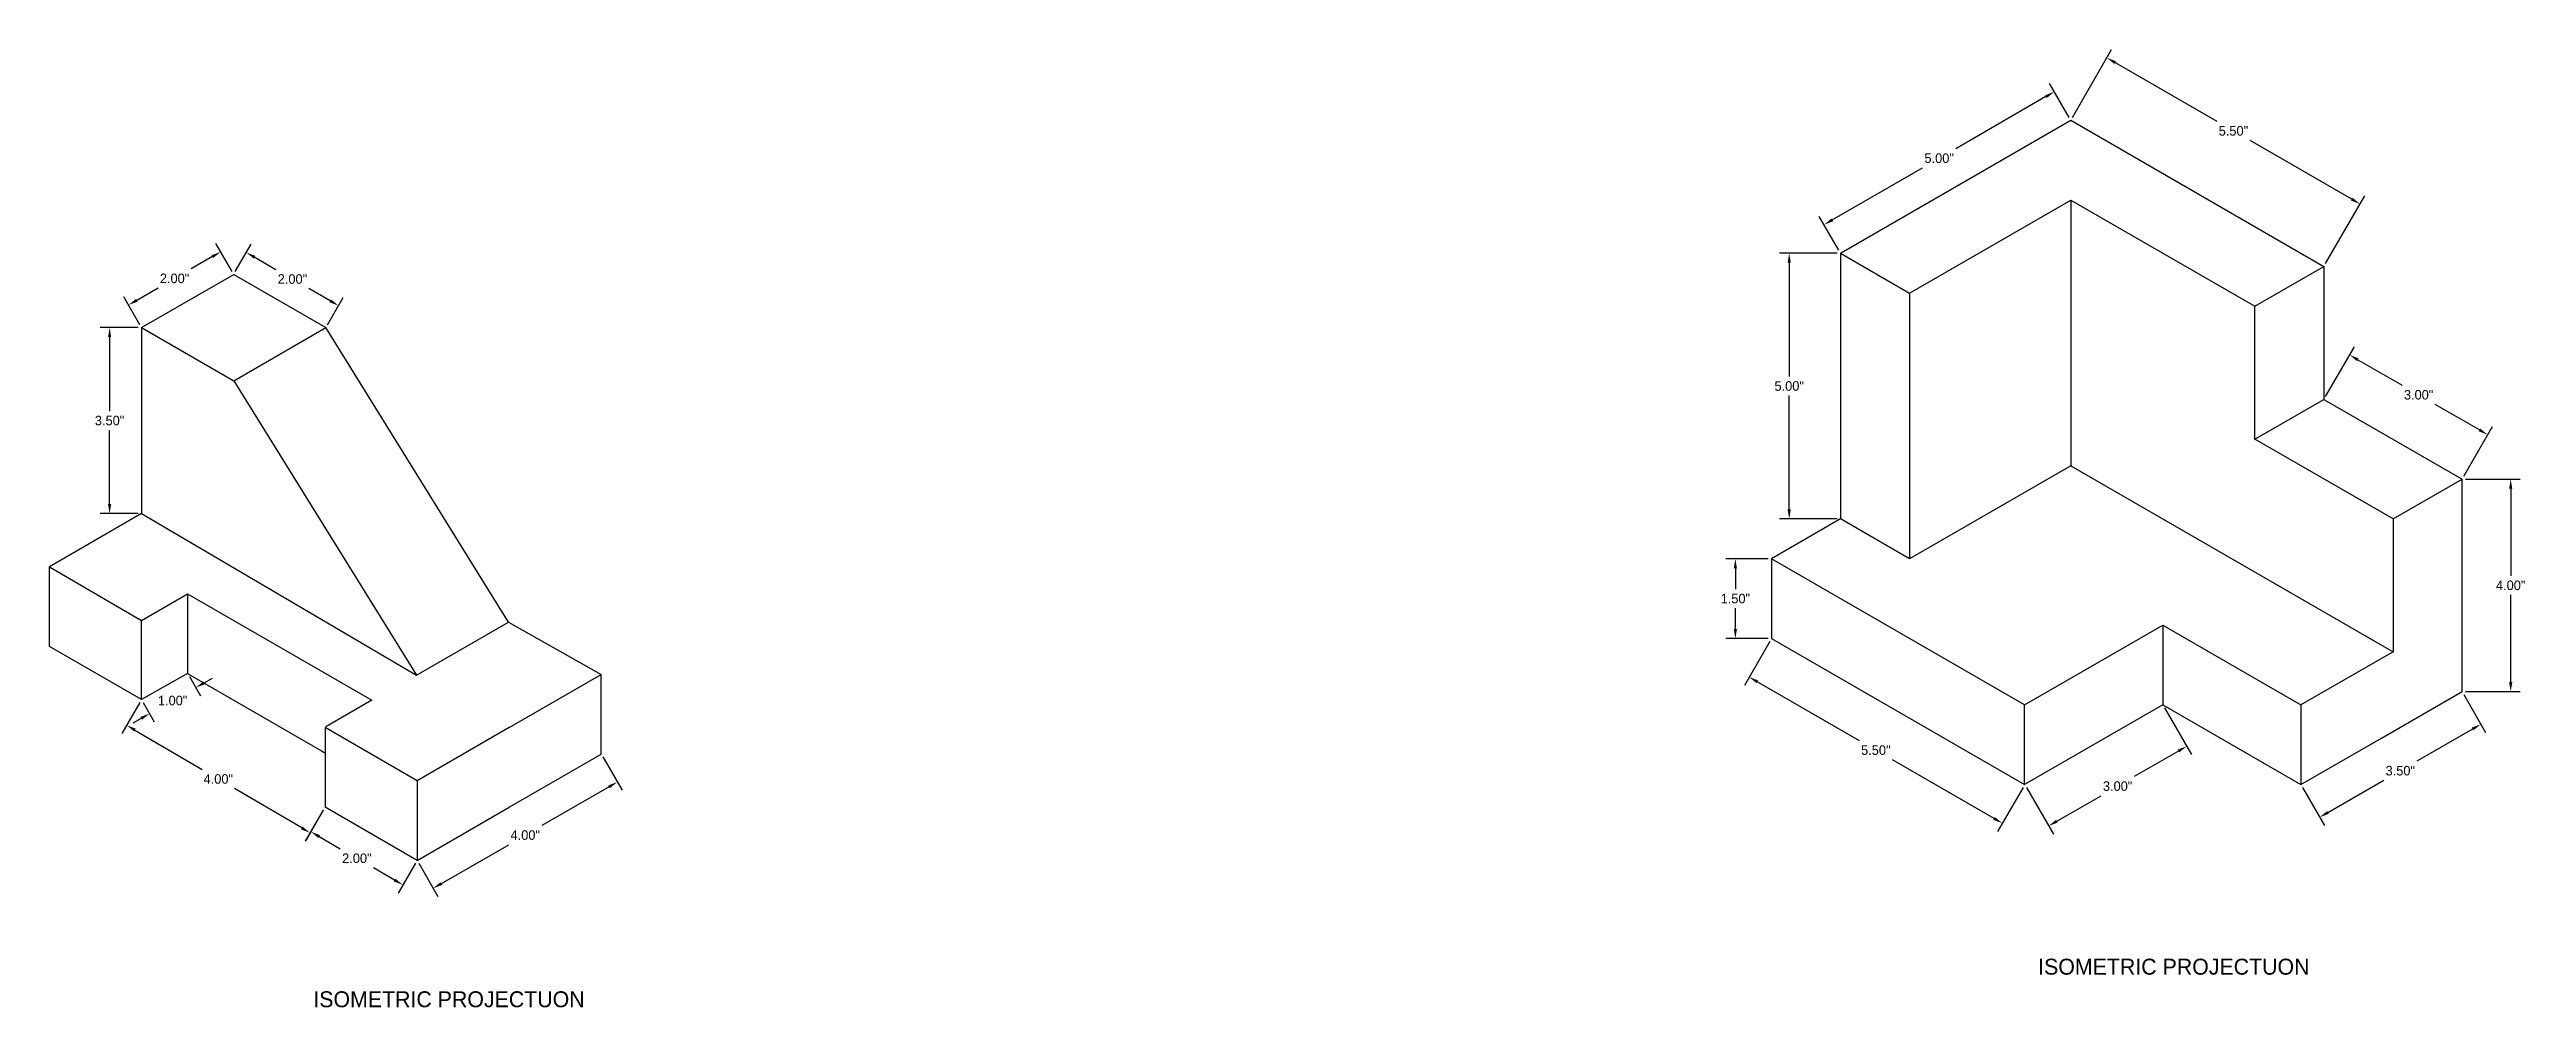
# Model space of a CAD drawing. Header units: inches. Extents: x -99 to 156, y 6 to 64.
# Drawn here: x -88.36 to -41.77, y 45.61 to 63.64 of the extents above; entities that cross this region are included whole.
import ezdxf

# ---------------------------------------------------------------- set-up
doc = ezdxf.new("R2010")
doc.units = ezdxf.units.IN
doc.header["$MEASUREMENT"] = 0
doc.dimstyles.get("Standard").update_dxf_attribs({"dimtxt": 0.18, "dimasz": 0.18, "dimexe": 0.18, "dimexo": 0.0625, "dimgap": 0.09, "dimtad": 0, "dimtih": 1, "dimtoh": 1, "dimzin": 0, "dimdsep": 46, "dimlunit": 3, "dimtxsty": 'Standard', "dimcen": 0.09, "dimadec": 0, "dimazin": 0, "dimtfac": 1, "dimtofl": 0, "dimtmove": 0, "dimatfit": 3, "dimfxl": 1, "dimtolj": 1, "dimtzin": 0, "dimarcsym": 0})

msp = doc.modelspace()

# ---------------------------------------------------------------- texts
at = {"char_height": 0.3, "width": 5.985, "attachment_point": 1}
for insert in [(-50.956, 46.532), (-83.402, 45.919)]:
    msp.add_mtext('ISOMETRIC PROJECTUON\\P', dxfattribs=dict(at, insert=insert))

# ---------------------------------------------------------------- blocks, each defined once
blk = doc.blocks.new('*D141')
at = {"color": 0, "lineweight": -2}
for p, q in [((-56.004, 52.503), (-56.482, 51.675)), ((-56.236, 51.741), (-54.322, 50.636)), ((-51.785, 49.171), (-53.698, 50.276)), ((-51.241, 49.753), (-51.719, 48.925))]:
    blk.add_line(p, q, dxfattribs=at)
at = {"color": 0}
for points in [[(-56.221, 51.767), (-56.251, 51.715), (-56.392, 51.831)], [(-51.77, 49.197), (-51.8, 49.145), (-51.629, 49.081)]]:
    blk.add_solid(points, dxfattribs=at)
at = {"layer": 'Defpoints', "color": 0}
for p in [(-55.973, 52.557), (-51.21, 49.807), (-51.629, 49.081)]:
    blk.add_point(p, dxfattribs=at)
at = {"color": 0, "insert": (-54.01, 50.456), "char_height": 0.18, "attachment_point": 5}
blk.add_mtext('\\A1;5.50"', dxfattribs=at)
blk = doc.blocks.new('*D142')
at = {"color": 0, "lineweight": -2}
for p, q in [((-48.58, 51.253), (-48.072, 50.373)), ((-48.318, 50.439), (-49.15, 49.959)), ((-51.178, 49.753), (-50.67, 48.873)), ((-50.604, 49.119), (-49.773, 49.599))]:
    blk.add_line(p, q, dxfattribs=at)
at = {"color": 0}
for points in [[(-48.333, 50.465), (-48.303, 50.413), (-48.162, 50.529)], [(-50.619, 49.145), (-50.589, 49.093), (-50.76, 49.029)]]:
    blk.add_solid(points, dxfattribs=at)
at = {"layer": 'Defpoints', "color": 0}
for p in [(-48.611, 51.307), (-48.162, 50.529), (-51.21, 49.807)]:
    blk.add_point(p, dxfattribs=at)
at = {"color": 0, "insert": (-49.461, 49.779), "char_height": 0.18, "attachment_point": 5}
blk.add_mtext('\\A1;3.00"', dxfattribs=at)
blk = doc.blocks.new('*D143')
at = {"color": 0, "lineweight": -2}
for p, q in [((-42.951, 51.503), (-42.539, 50.788)), ((-42.785, 50.854), (-43.832, 50.249)), ((-45.504, 49.284), (-44.456, 49.889)), ((-45.982, 49.753), (-45.57, 49.038))]:
    blk.add_line(p, q, dxfattribs=at)
at = {"color": 0}
for points in [[(-42.8, 50.88), (-42.77, 50.828), (-42.629, 50.944)], [(-45.519, 49.31), (-45.489, 49.258), (-45.66, 49.194)]]:
    blk.add_solid(points, dxfattribs=at)
at = {"layer": 'Defpoints', "color": 0}
for p in [(-42.982, 51.557), (-42.629, 50.944), (-46.013, 49.807)]:
    blk.add_point(p, dxfattribs=at)
at = {"color": 0, "insert": (-44.144, 50.069), "char_height": 0.18, "attachment_point": 5}
blk.add_mtext('\\A1;3.50"', dxfattribs=at)
blk = doc.blocks.new('*D144')
at = {"color": 0, "lineweight": -2}
for p, q in [((-42.92, 55.557), (-41.887, 55.557)), ((-42.067, 55.377), (-42.067, 53.737)), ((-42.067, 51.737), (-42.067, 53.377)), ((-42.92, 51.557), (-41.887, 51.557))]:
    blk.add_line(p, q, dxfattribs=at)
at = {"color": 0}
for points in [[(-42.097, 55.377), (-42.037, 55.377), (-42.067, 55.557)], [(-42.097, 51.737), (-42.037, 51.737), (-42.067, 51.557)]]:
    blk.add_solid(points, dxfattribs=at)
at = {"layer": 'Defpoints', "color": 0}
for p in [(-42.982, 55.557), (-42.982, 51.557), (-42.067, 51.557)]:
    blk.add_point(p, dxfattribs=at)
at = {"color": 0, "insert": (-42.067, 53.557), "char_height": 0.18, "attachment_point": 5}
blk.add_mtext('\\A1;4.00"', dxfattribs=at)
blk = doc.blocks.new('*D145')
at = {"color": 0, "lineweight": -2}
for p, q in [((-45.549, 57.111), (-45.008, 58.048)), ((-44.942, 57.802), (-44.111, 57.322)), ((-42.656, 56.482), (-43.487, 56.962)), ((-42.951, 55.611), (-42.41, 56.548))]:
    blk.add_line(p, q, dxfattribs=at)
at = {"color": 0}
for points in [[(-44.927, 57.828), (-44.957, 57.776), (-45.098, 57.892)], [(-42.641, 56.508), (-42.671, 56.456), (-42.5, 56.392)]]:
    blk.add_solid(points, dxfattribs=at)
at = {"layer": 'Defpoints', "color": 0}
for p in [(-45.58, 57.057), (-42.5, 56.392), (-42.982, 55.557)]:
    blk.add_point(p, dxfattribs=at)
at = {"color": 0, "insert": (-43.799, 57.142), "char_height": 0.18, "attachment_point": 5}
blk.add_mtext('\\A1;3.00"', dxfattribs=at)
blk = doc.blocks.new('*D146')
at = {"color": 0, "lineweight": -2}
for p, q in [((-50.312, 62.361), (-49.574, 63.639)), ((-49.508, 63.393), (-47.595, 62.288)), ((-45.057, 60.823), (-46.971, 61.928)), ((-45.549, 59.611), (-44.811, 60.889))]:
    blk.add_line(p, q, dxfattribs=at)
at = {"color": 0}
for points in [[(-49.493, 63.419), (-49.523, 63.367), (-49.664, 63.483)], [(-45.042, 60.849), (-45.072, 60.797), (-44.901, 60.733)]]:
    blk.add_solid(points, dxfattribs=at)
at = {"layer": 'Defpoints', "color": 0}
for p in [(-50.343, 62.307), (-44.901, 60.733), (-45.58, 59.557)]:
    blk.add_point(p, dxfattribs=at)
at = {"color": 0, "insert": (-47.283, 62.108), "char_height": 0.18, "attachment_point": 5}
blk.add_mtext('\\A1;5.50"', dxfattribs=at)
blk = doc.blocks.new('*D147')
at = {"color": 0, "lineweight": -2}
for p, q in [((-50.375, 62.361), (-50.743, 62.999)), ((-50.809, 62.753), (-52.507, 61.773)), ((-54.828, 60.433), (-53.13, 61.413)), ((-54.705, 59.861), (-55.073, 60.499))]:
    blk.add_line(p, q, dxfattribs=at)
at = {"color": 0}
for points in [[(-50.824, 62.779), (-50.794, 62.727), (-50.653, 62.843)], [(-54.843, 60.459), (-54.813, 60.407), (-54.983, 60.343)]]:
    blk.add_solid(points, dxfattribs=at)
at = {"layer": 'Defpoints', "color": 0}
for p in [(-50.653, 62.843), (-50.343, 62.307), (-54.674, 59.807)]:
    blk.add_point(p, dxfattribs=at)
at = {"color": 0, "insert": (-52.818, 61.593), "char_height": 0.18, "attachment_point": 5}
blk.add_mtext('\\A1;5.00"', dxfattribs=at)
blk = doc.blocks.new('*D148')
at = {"color": 0, "lineweight": -2}
for p, q in [((-54.736, 59.807), (-55.819, 59.807)), ((-55.639, 59.627), (-55.639, 57.487)), ((-55.639, 54.987), (-55.639, 57.127)), ((-54.736, 54.807), (-55.819, 54.807))]:
    blk.add_line(p, q, dxfattribs=at)
at = {"color": 0}
for points in [[(-55.669, 59.627), (-55.609, 59.627), (-55.639, 59.807)], [(-55.669, 54.987), (-55.609, 54.987), (-55.639, 54.807)]]:
    blk.add_solid(points, dxfattribs=at)
at = {"layer": 'Defpoints', "color": 0}
for p in [(-54.674, 59.807), (-55.639, 54.807), (-54.674, 54.807)]:
    blk.add_point(p, dxfattribs=at)
at = {"color": 0, "insert": (-55.639, 57.307), "char_height": 0.18, "attachment_point": 5}
blk.add_mtext('\\A1;5.00"', dxfattribs=at)
blk = doc.blocks.new('*D149')
at = {"color": 0, "lineweight": -2}
for p, q in [((-56.035, 54.057), (-56.832, 54.057)), ((-56.652, 53.877), (-56.652, 53.487)), ((-56.652, 52.737), (-56.652, 53.127)), ((-56.035, 52.557), (-56.832, 52.557))]:
    blk.add_line(p, q, dxfattribs=at)
at = {"color": 0}
for points in [[(-56.682, 53.877), (-56.622, 53.877), (-56.652, 54.057)], [(-56.682, 52.737), (-56.622, 52.737), (-56.652, 52.557)]]:
    blk.add_solid(points, dxfattribs=at)
at = {"layer": 'Defpoints', "color": 0}
for p in [(-56.652, 54.057), (-55.973, 54.057), (-55.973, 52.557)]:
    blk.add_point(p, dxfattribs=at)
at = {"color": 0, "insert": (-56.652, 53.307), "char_height": 0.18, "attachment_point": 5}
blk.add_mtext('\\A1;1.50"', dxfattribs=at)
blk = doc.blocks.new('*D197')
at = {"color": 0, "lineweight": -2}
for p, q in [((-85.301, 59.742), (-85.7, 59.512)), ((-84.931, 59.461), (-85.236, 59.988)), ((-86.663, 58.461), (-86.968, 58.988)), ((-86.722, 58.922), (-86.323, 59.152))]:
    blk.add_line(p, q, dxfattribs=at)
at = {"color": 0}
for points in [[(-85.316, 59.768), (-85.286, 59.716), (-85.146, 59.832)], [(-86.737, 58.948), (-86.707, 58.896), (-86.878, 58.832)]]:
    blk.add_solid(points, dxfattribs=at)
at = {"layer": 'Defpoints', "color": 0}
for p in [(-85.146, 59.832), (-84.9, 59.407), (-86.632, 58.407)]:
    blk.add_point(p, dxfattribs=at)
at = {"color": 0, "insert": (-86.012, 59.332), "char_height": 0.18, "attachment_point": 5}
blk.add_mtext('\\A1;2.00"', dxfattribs=at)
blk = doc.blocks.new('*D198')
at = {"color": 0, "lineweight": -2}
for p, q in [((-84.869, 59.461), (-84.571, 59.976)), ((-84.505, 59.73), (-84.107, 59.5)), ((-83.085, 58.91), (-83.484, 59.14)), ((-83.137, 58.461), (-82.839, 58.976))]:
    blk.add_line(p, q, dxfattribs=at)
at = {"color": 0}
for points in [[(-84.49, 59.756), (-84.52, 59.704), (-84.661, 59.82)], [(-83.07, 58.936), (-83.1, 58.884), (-82.929, 58.82)]]:
    blk.add_solid(points, dxfattribs=at)
at = {"layer": 'Defpoints', "color": 0}
for p in [(-84.9, 59.407), (-82.929, 58.82), (-83.168, 58.407)]:
    blk.add_point(p, dxfattribs=at)
at = {"color": 0, "insert": (-83.795, 59.32), "char_height": 0.18, "attachment_point": 5}
blk.add_mtext('\\A1;2.00"', dxfattribs=at)
blk = doc.blocks.new('*D199')
at = {"color": 0, "lineweight": -2}
for p, q in [((-86.694, 58.407), (-87.414, 58.407)), ((-87.234, 58.227), (-87.234, 56.837)), ((-87.234, 55.087), (-87.234, 56.477)), ((-86.694, 54.907), (-87.414, 54.907))]:
    blk.add_line(p, q, dxfattribs=at)
at = {"color": 0}
for points in [[(-87.264, 58.227), (-87.204, 58.227), (-87.234, 58.407)], [(-87.264, 55.087), (-87.204, 55.087), (-87.234, 54.907)]]:
    blk.add_solid(points, dxfattribs=at)
at = {"layer": 'Defpoints', "color": 0}
for p in [(-86.632, 58.407), (-87.234, 54.907), (-86.632, 54.907)]:
    blk.add_point(p, dxfattribs=at)
at = {"color": 0, "insert": (-87.234, 56.657), "char_height": 0.18, "attachment_point": 5}
blk.add_mtext('\\A1;3.50"', dxfattribs=at)
blk = doc.blocks.new('*D200')
at = {"color": 0, "lineweight": -2}
for p, q in [((-85.73, 51.844), (-85.524, 51.478)), ((-85.455, 51.723), (-85.299, 51.811)), ((-86.601, 51.352), (-86.394, 50.986)), ((-86.64, 51.054), (-86.796, 50.966))]:
    blk.add_line(p, q, dxfattribs=at)
at = {"color": 0}
for points in [[(-85.47, 51.749), (-85.441, 51.697), (-85.612, 51.634)], [(-86.654, 51.081), (-86.625, 51.028), (-86.483, 51.143)]]:
    blk.add_solid(points, dxfattribs=at)
at = {"layer": 'Defpoints', "color": 0}
for p in [(-85.761, 51.898), (-86.632, 51.407), (-85.612, 51.634)]:
    blk.add_point(p, dxfattribs=at)
at = {"color": 0, "insert": (-86.048, 51.389), "char_height": 0.18, "attachment_point": 5}
blk.add_mtext('\\A1;1.00"', dxfattribs=at)
blk = doc.blocks.new('*D201')
at = {"color": 0, "lineweight": -2}
for p, q in [((-86.664, 51.353), (-87.005, 50.771)), ((-86.759, 50.835), (-85.496, 50.093)), ((-83.62, 48.992), (-84.883, 49.733)), ((-83.214, 49.328), (-83.556, 48.746))]:
    blk.add_line(p, q, dxfattribs=at)
at = {"color": 0}
for points in [[(-86.744, 50.861), (-86.774, 50.809), (-86.914, 50.926)], [(-83.605, 49.018), (-83.635, 48.966), (-83.465, 48.901)]]:
    blk.add_solid(points, dxfattribs=at)
at = {"layer": 'Defpoints', "color": 0}
for p in [(-86.632, 51.407), (-83.182, 49.382), (-83.465, 48.901)]:
    blk.add_point(p, dxfattribs=at)
at = {"color": 0, "insert": (-85.189, 49.913), "char_height": 0.18, "attachment_point": 5}
blk.add_mtext('\\A1;4.00"', dxfattribs=at)
blk = doc.blocks.new('*D202')
at = {"color": 0, "lineweight": -2}
for p, q in [((-83.214, 49.328), (-83.539, 48.765)), ((-83.293, 48.831), (-82.894, 48.601)), ((-81.872, 48.011), (-82.271, 48.241)), ((-81.482, 48.328), (-81.807, 47.765))]:
    blk.add_line(p, q, dxfattribs=at)
at = {"color": 0}
for points in [[(-83.278, 48.857), (-83.308, 48.805), (-83.449, 48.921)], [(-81.857, 48.037), (-81.887, 47.985), (-81.717, 47.921)]]:
    blk.add_solid(points, dxfattribs=at)
at = {"layer": 'Defpoints', "color": 0}
for p in [(-83.182, 49.382), (-81.45, 48.382), (-81.717, 47.921)]:
    blk.add_point(p, dxfattribs=at)
at = {"color": 0, "insert": (-82.583, 48.421), "char_height": 0.18, "attachment_point": 5}
blk.add_mtext('\\A1;2.00"', dxfattribs=at)
blk = doc.blocks.new('*D203')
at = {"color": 0, "lineweight": -2}
for p, q in [((-77.955, 50.328), (-77.593, 49.701)), ((-77.839, 49.767), (-79.103, 49.037)), ((-80.991, 47.947), (-79.727, 48.677)), ((-81.419, 48.328), (-81.057, 47.701))]:
    blk.add_line(p, q, dxfattribs=at)
at = {"color": 0}
for points in [[(-77.854, 49.793), (-77.824, 49.741), (-77.683, 49.857)], [(-81.006, 47.973), (-80.976, 47.921), (-81.147, 47.857)]]:
    blk.add_solid(points, dxfattribs=at)
at = {"layer": 'Defpoints', "color": 0}
for p in [(-77.986, 50.382), (-77.683, 49.857), (-81.45, 48.382)]:
    blk.add_point(p, dxfattribs=at)
at = {"color": 0, "insert": (-79.415, 48.857), "char_height": 0.18, "attachment_point": 5}
blk.add_mtext('\\A1;4.00"', dxfattribs=at)

# ---------------------------------------------------------------- dimensions: what is measured, and where the dimension line sits
for p1, p2, distance, picture, middle in [((-50.343, 62.307), (-45.58, 59.557), 1.358, '*D146', (-47.283, 62.108)), ((-54.674, 59.807), (-50.343, 62.307), 0.62, '*D147', (-52.818, 61.593)), ((-86.632, 58.407), (-84.9, 59.407), 0.491, '*D197', (-86.012, 59.332)), ((-84.9, 59.407), (-83.168, 58.407), 0.477, '*D198', (-83.795, 59.32)), ((-54.674, 59.807), (-54.674, 54.807), -0.965, '*D148', (-55.639, 57.307)), ((-86.632, 58.407), (-86.632, 54.907), -0.602, '*D199', (-87.234, 56.657)), ((-45.58, 57.057), (-42.982, 55.557), 0.965, '*D145', (-43.799, 57.142)), ((-42.982, 55.557), (-42.982, 51.557), 0.915, '*D144', (-42.067, 53.557)), ((-55.973, 52.557), (-55.973, 54.057), 0.679, '*D149', (-56.652, 53.307)), ((-55.973, 52.557), (-51.21, 49.807), -0.838, '*D141', (-54.01, 50.456)), ((-86.632, 51.407), (-85.761, 51.898), -0.303, '*D200', (-86.048, 51.389)), ((-86.632, 51.407), (-83.182, 49.382), -0.558, '*D201', (-85.189, 49.913)), ((-51.21, 49.807), (-48.611, 51.307), -0.898, '*D142', (-49.461, 49.779)), ((-46.013, 49.807), (-42.982, 51.557), -0.707, '*D143', (-44.144, 50.069)), ((-81.45, 48.382), (-77.986, 50.382), -0.606, '*D203', (-79.415, 48.857)), ((-83.182, 49.382), (-81.45, 48.382), -0.532, '*D202', (-82.583, 48.421))]:
    dim = msp.add_aligned_dim(p1=p1, p2=p2, distance=distance, dimstyle='Standard')
    dim.commit()
    dim.dimension.update_dxf_attribs({"geometry": picture, "text_midpoint": middle})

# ---------------------------------------------------------------- linework, layer by layer
for p, q in [((-54.674, 59.807), (-50.343, 62.307)), ((-50.343, 62.307), (-45.58, 59.557)), ((-53.375, 59.057), (-50.343, 60.807)), ((-50.343, 60.807), (-46.879, 58.807)), ((-50.343, 60.807), (-50.343, 55.807)), ((-54.674, 59.807), (-53.375, 59.057)), ((-54.674, 59.807), (-54.674, 54.807)), ((-86.632, 58.407), (-84.9, 59.407)), ((-84.9, 59.407), (-83.168, 58.407)), ((-46.879, 58.807), (-45.58, 59.557)), ((-45.58, 59.557), (-45.58, 57.057)), ((-53.375, 59.057), (-53.375, 54.057)), ((-46.879, 56.307), (-46.879, 58.807)), ((-86.632, 58.407), (-84.9, 57.407)), ((-86.632, 58.407), (-86.632, 54.907)), ((-84.9, 57.407), (-83.168, 58.407)), ((-79.728, 52.865), (-83.168, 58.407)), ((-84.9, 57.407), (-81.46, 51.865)), ((-46.879, 56.307), (-45.58, 57.057)), ((-45.58, 57.057), (-42.982, 55.557)), ((-44.281, 54.807), (-46.879, 56.307)), ((-50.343, 55.807), (-53.375, 54.057)), ((-50.343, 55.807), (-44.281, 52.307)), ((-44.281, 54.807), (-42.982, 55.557)), ((-42.982, 53.057), (-42.982, 55.557)), ((-86.632, 54.907), (-88.364, 53.907)), ((-86.632, 54.907), (-81.46, 51.865)), ((-54.674, 54.807), (-55.973, 54.057)), ((-53.375, 54.057), (-54.674, 54.807)), ((-44.281, 54.807), (-44.281, 52.307)), ((-51.21, 51.307), (-55.973, 54.057)), ((-55.973, 54.057), (-55.973, 52.557)), ((-88.364, 52.407), (-88.364, 53.907)), ((-88.364, 53.907), (-86.632, 52.896)), ((-86.632, 52.896), (-85.766, 53.396)), ((-85.766, 53.396), (-82.302, 51.396)), ((-85.766, 53.396), (-85.766, 51.896)), ((-86.632, 51.407), (-86.632, 52.907)), ((-81.46, 51.865), (-79.728, 52.865)), ((-79.728, 52.865), (-77.986, 51.882)), ((-51.21, 51.307), (-48.611, 52.807)), ((-48.611, 52.807), (-46.013, 51.307)), ((-48.611, 52.807), (-48.611, 51.307)), ((-42.982, 51.557), (-42.982, 53.057)), ((-86.632, 51.407), (-88.364, 52.407)), ((-55.973, 52.557), (-51.21, 49.807)), ((-44.281, 52.307), (-46.013, 51.307)), ((-85.766, 51.896), (-86.632, 51.407)), ((-85.766, 51.896), (-83.25, 50.443)), ((-79.718, 50.882), (-77.986, 51.882)), ((-77.986, 50.382), (-77.986, 51.882)), ((-82.302, 51.396), (-83.165, 50.892)), ((-51.21, 49.807), (-51.21, 51.307)), ((-48.611, 51.307), (-51.21, 49.807)), ((-48.611, 51.307), (-46.013, 49.807)), ((-46.013, 51.307), (-46.013, 49.807)), ((-44.498, 50.682), (-42.982, 51.557)), ((-81.45, 49.882), (-83.182, 50.882)), ((-83.182, 50.882), (-83.182, 49.382)), ((-79.718, 50.882), (-80.584, 50.382)), ((-83.25, 50.443), (-83.174, 50.399)), ((-80.584, 50.382), (-81.45, 49.882)), ((-79.718, 49.382), (-77.986, 50.382)), ((-46.013, 49.807), (-44.498, 50.682)), ((-81.45, 49.882), (-81.45, 48.382)), ((-81.45, 48.382), (-83.182, 49.382)), ((-80.584, 48.882), (-79.718, 49.382)), ((-81.45, 48.382), (-80.584, 48.882))]:
    msp.add_line(p, q)

msp.set_redraw_order([(e.dxf.handle, doc.entitydb.next_handle()) for e in msp.query("TEXT MTEXT ATTDEF DIMENSION ARC_DIMENSION")])  # texts and dimensions are drawn at this point

doc.saveas('drawing.dxf')
